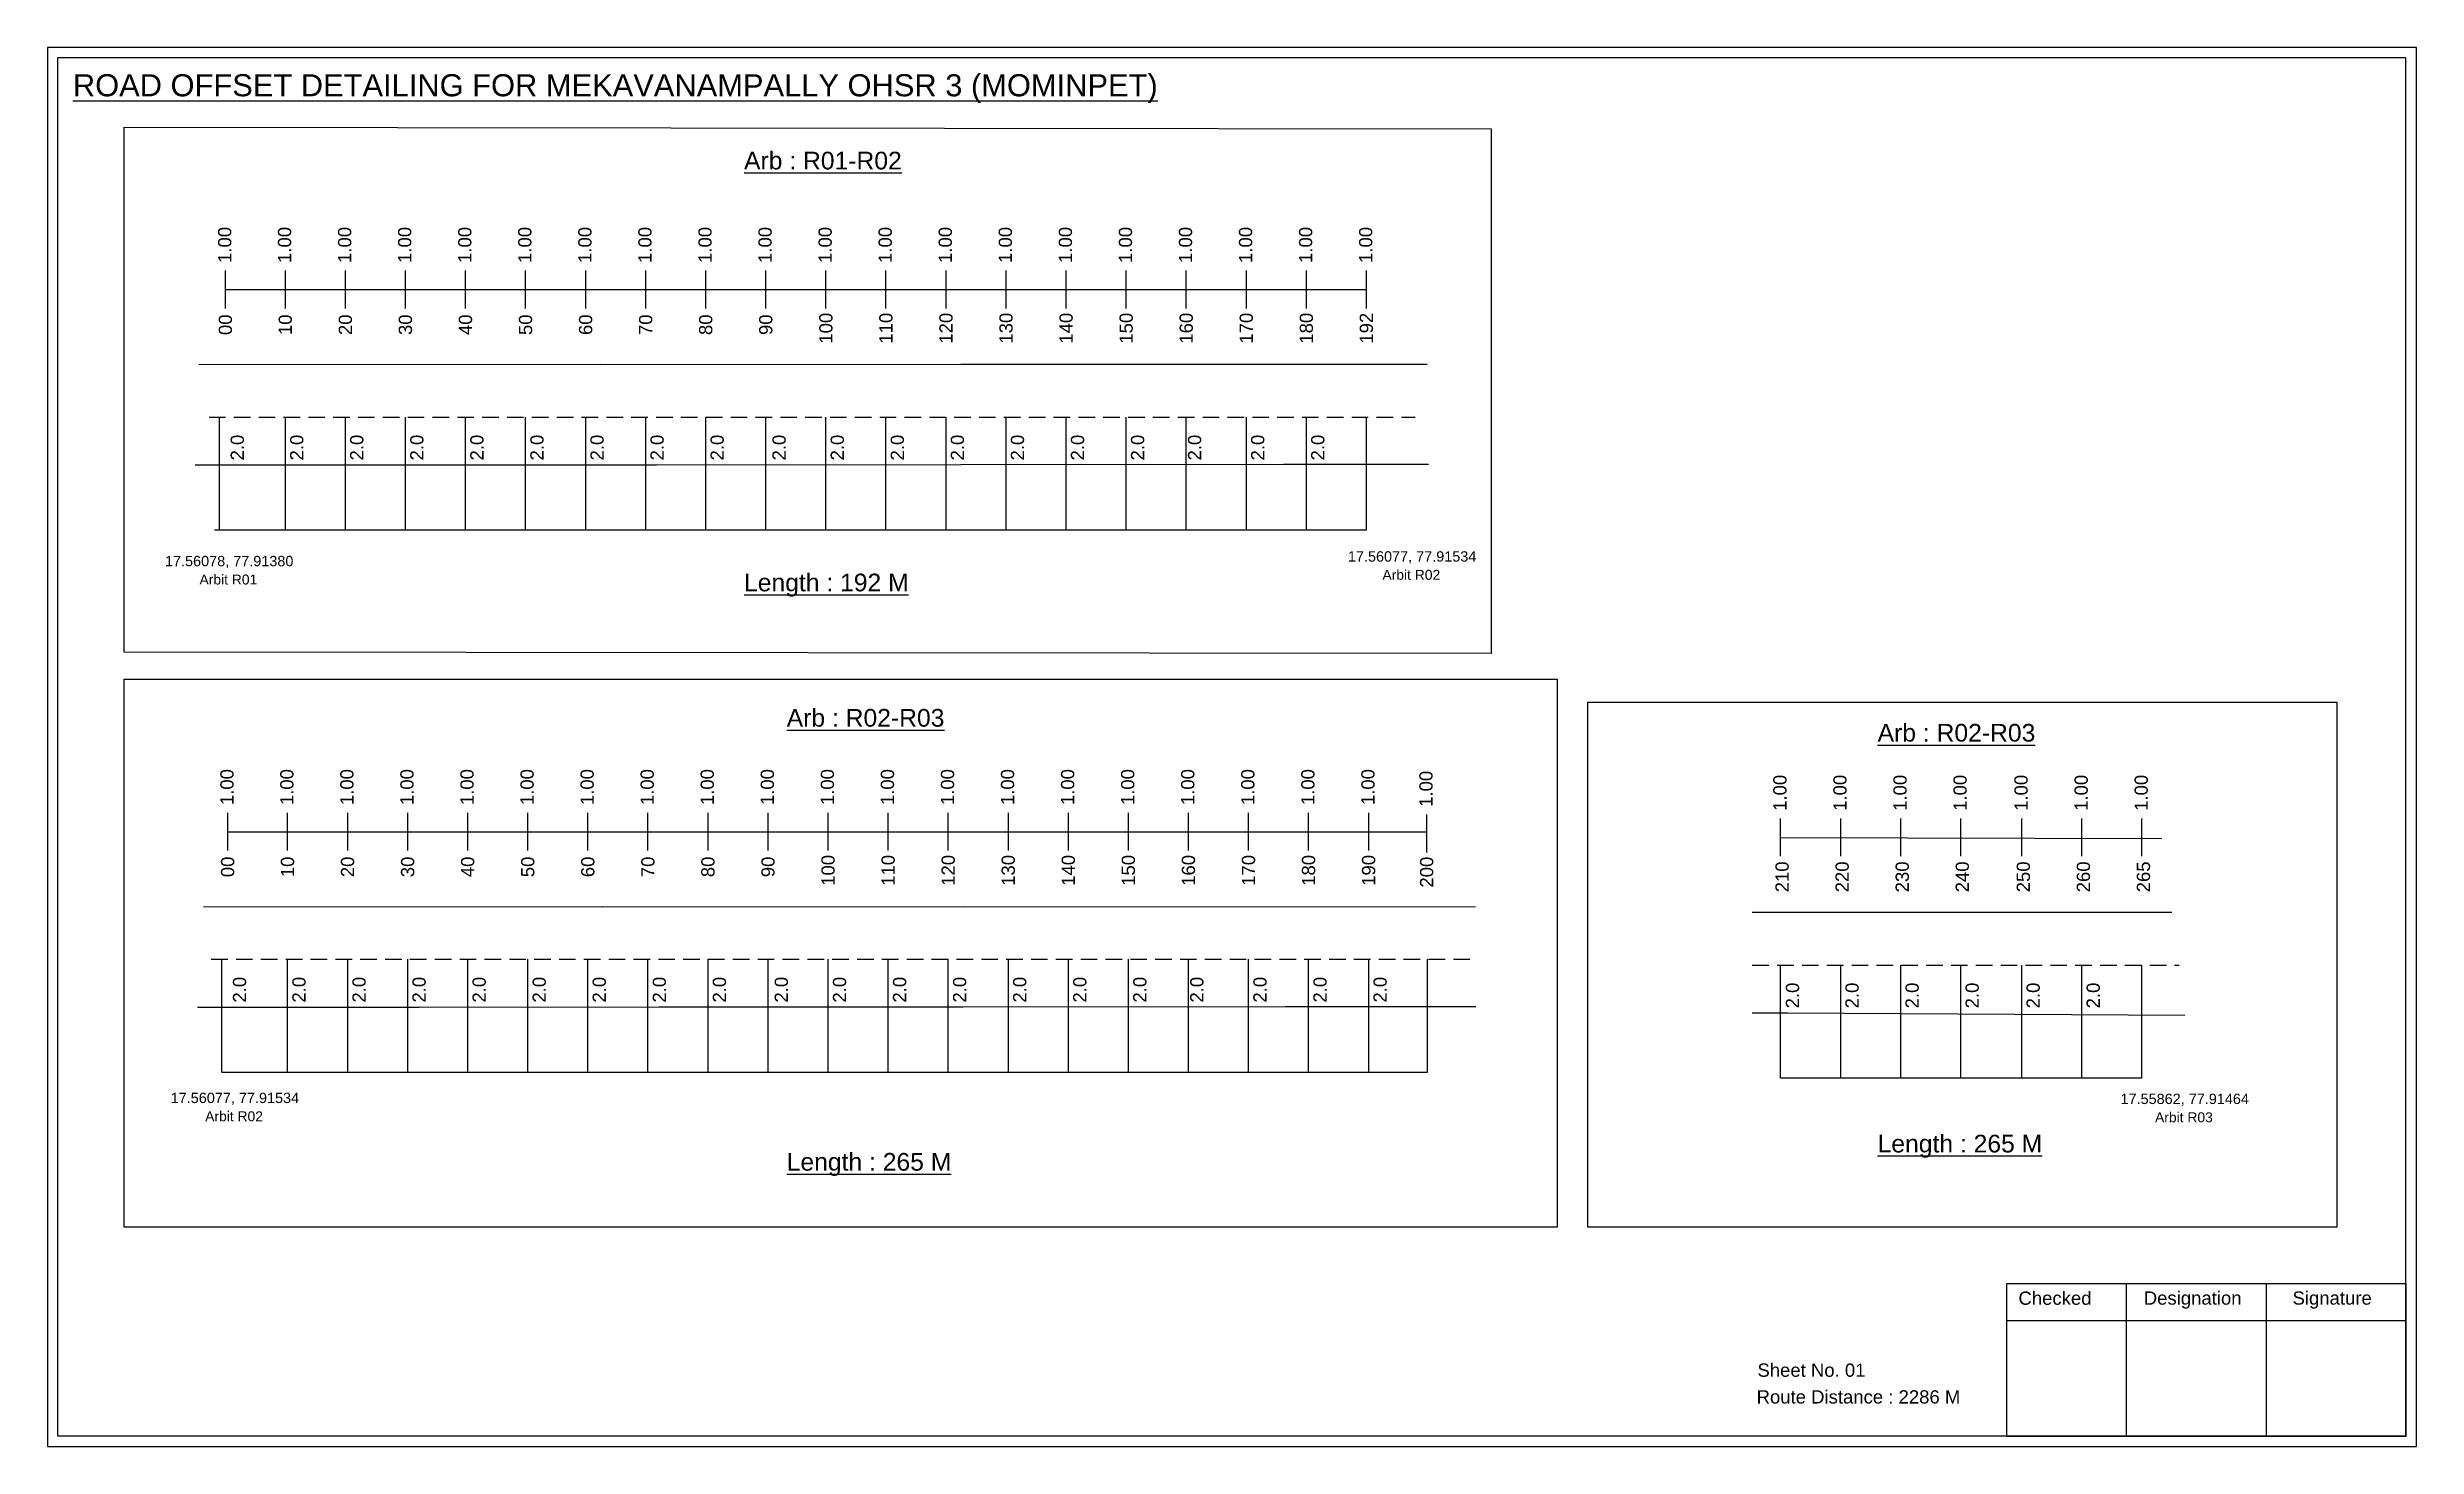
# Model space of a CAD drawing. Header units: inches. Extents: x 1241 to 8862, y 322 to 2472.
# Drawn here: x 4137 to 4673, y 322 to 639 of the extents above; entities that cross this region are included whole.
import ezdxf

# ---------------------------------------------------------------- set-up
doc = ezdxf.new("R2010")
doc.units = ezdxf.units.IN
doc.header["$MEASUREMENT"] = 0
doc.linetypes.add('DASHED2', pattern=[0.375, 0.25, -0.125])
doc.layers.add('PDF_Geometry', color=7, linetype='Continuous')
doc.layers.add('PDF_Text', color=5, linetype='Continuous')
doc.styles.add('PDF Arial', font='arial.ttf')
doc.styles.get("Standard").update_dxf_attribs({"font": 'arial.ttf'})

msp = doc.modelspace()

# ---------------------------------------------------------------- texts
at = {"color": 242, "true_color": 0xcd2027}
for s, height, p in [('%%UROAD OFFSET DETAILING FOR MEKAVANAMPALLY OHSR 3 (MOMINPET)', 5, (4142.57, 627.62)), ('%%UArb : R01-R02', 4, (4294.54, 611.07)), ('%%ULength : 192 M', 4, (4294.54, 515.57)), ('%%UArb : R02-R03', 4, (4304.2, 484.94)), ('%%UArb : R02-R03', 4, (4551.22, 481.56)), ('%%ULength : 265 M', 4, (4551.22, 388.56)), ('%%ULength : 265 M', 4, (4304.2, 384.44))]:
    msp.add_text(s, height=height, dxfattribs=at).set_placement(p)
at = {"color": 217, "true_color": 0x93278f}
for s, p in [('1.00', (4178.44, 589.9)), ('1.00', (4192, 589.9)), ('1.00', (4205.6, 589.9)), ('1.00', (4219.2, 589.9)), ('1.00', (4232.8, 589.9)), ('1.00', (4246.4, 589.9)), ('1.00', (4260, 589.9)), ('1.00', (4273.6, 589.9)), ('1.00', (4287.2, 589.9)), ('1.00', (4300.8, 589.9)), ('1.00', (4314.4, 589.9)), ('1.00', (4328, 589.9)), ('1.00', (4341.6, 589.9)), ('1.00', (4355.2, 589.9)), ('1.00', (4368.8, 589.9)), ('1.00', (4382.4, 589.9)), ('1.00', (4396, 589.9)), ('1.00', (4409.6, 589.9)), ('1.00', (4423.2, 589.9)), ('1.00', (4436.8, 589.9)), ('00', (4178.59, 573.58)), ('10', (4192.16, 573.58)), ('20', (4205.76, 573.58)), ('30', (4219.36, 573.58)), ('40', (4232.96, 573.58)), ('50', (4246.56, 573.58)), ('60', (4260.16, 573.58)), ('70', (4273.76, 573.58)), ('80', (4287.36, 573.58)), ('90', (4300.96, 573.58)), ('100', (4314.56, 571.63)), ('110', (4328.16, 571.63)), ('120', (4341.76, 571.63)), ('130', (4355.36, 571.63)), ('140', (4368.96, 571.63)), ('150', (4382.56, 571.63)), ('160', (4396.16, 571.63)), ('170', (4409.76, 571.63)), ('180', (4423.36, 571.63)), ('192', (4436.96, 571.63)), ('1.00', (4178.95, 467.18)), ('1.00', (4192.51, 467.18)), ('1.00', (4206.11, 467.18)), ('1.00', (4219.71, 467.18)), ('1.00', (4233.31, 467.18)), ('1.00', (4246.91, 467.18)), ('1.00', (4260.51, 467.18)), ('1.00', (4274.11, 467.18)), ('1.00', (4287.71, 467.18)), ('1.00', (4301.31, 467.18)), ('1.00', (4314.91, 467.18)), ('1.00', (4328.51, 467.18)), ('1.00', (4342.11, 467.18)), ('1.00', (4355.71, 467.18)), ('1.00', (4369.31, 467.18)), ('1.00', (4382.91, 467.18)), ('1.00', (4396.51, 467.18)), ('1.00', (4410.11, 467.18)), ('1.00', (4423.71, 467.18)), ('1.00', (4437.31, 467.18)), ('1.00', (4450.45, 466.79)), ('1.00', (4530.59, 465.88)), ('1.00', (4544.19, 465.88)), ('1.00', (4557.79, 465.88)), ('1.00', (4571.39, 465.88)), ('1.00', (4585.2, 465.88)), ('1.00', (4598.8, 465.88)), ('1.00', (4612.4, 465.88)), ('00', (4179.1, 450.86)), ('10', (4192.66, 450.86)), ('20', (4206.26, 450.86)), ('30', (4219.86, 450.86)), ('40', (4233.46, 450.86)), ('50', (4247.06, 450.86)), ('60', (4260.66, 450.86)), ('70', (4274.26, 450.86)), ('80', (4287.86, 450.86)), ('90', (4301.46, 450.86)), ('100', (4315.06, 448.91)), ('110', (4328.66, 448.91)), ('120', (4342.26, 448.91)), ('130', (4355.86, 448.91)), ('140', (4369.46, 448.91)), ('150', (4383.06, 448.91)), ('160', (4396.66, 448.91)), ('170', (4410.26, 448.91)), ('180', (4423.86, 448.91)), ('190', (4437.46, 448.91)), ('200', (4450.6, 448.51)), ('210', (4531.09, 447.44)), ('220', (4544.69, 447.44)), ('230', (4558.29, 447.44)), ('240', (4571.89, 447.44)), ('250', (4585.71, 447.44)), ('260', (4599.31, 447.44)), ('265', (4612.91, 447.44))]:
    msp.add_text(s, height=3, rotation=90, dxfattribs=at).set_placement(p)
for p in [(4181.29, 545.19), (4194.75, 545.19), (4208.35, 545.19), (4221.95, 545.19), (4235.55, 545.19), (4249.15, 545.19), (4262.75, 545.19), (4276.35, 545.19), (4289.95, 545.19), (4303.97, 545.19), (4317.15, 545.19), (4330.75, 545.19), (4344.35, 545.19), (4357.95, 545.19), (4371.55, 545.19), (4385.15, 545.19), (4398.06, 545.19), (4412.35, 545.19), (4425.95, 545.19), (4181.8, 422.48), (4195.26, 422.48), (4208.86, 422.48), (4222.46, 422.48), (4236.06, 422.48), (4249.66, 422.48), (4263.26, 422.48), (4276.86, 422.48), (4290.46, 422.48), (4304.48, 422.48), (4317.66, 422.48), (4331.26, 422.48), (4344.86, 422.48), (4358.46, 422.48), (4372.06, 422.48), (4385.66, 422.48), (4398.57, 422.48), (4412.86, 422.48), (4426.46, 422.48), (4440.06, 422.48), (4533.44, 421.17), (4546.93, 421.17), (4560.53, 421.17), (4574.13, 421.17), (4587.94, 421.17), (4601.54, 421.17)]:
    msp.add_text('2.0', height=3, rotation=90).set_placement(p)
at = {"color": 5}
for s, height, p in [('17.56078, 77.91380', 2.34, (4163.42, 521.25)), ('17.56077, 77.91534', 2.34, (4431.28, 522.3)), ('Arbit R02', 2.246, (4439.1, 518.18)), ('Arbit R01', 2.246, (4171.24, 517.12)), ('17.56077, 77.91534', 2.34, (4164.71, 399.74)), ('Arbit R02', 2.246, (4172.53, 395.62)), ('17.55862, 77.91464', 2.34, (4606.22, 399.52)), ('Arbit R03', 2.246, (4614.04, 395.39))]:
    msp.add_text(s, height=height, dxfattribs=at).set_placement(p)
for s, p in [('Sheet No. 01', (4524.01, 337.78)), ('Route Distance : 2286 M', (4523.82, 331.73))]:
    msp.add_text(s, height=3).set_placement(p)
at = {"layer": 'PDF_Text', "color": 7, "attachment_point": 7, "style": 'PDF Arial'}
for s, insert, char_height in [('Checked', (4583.11, 354.03), 3.001), ('Designation', (4611.49, 353.2), 3.0006), ('Signature', (4645.17, 353.2), 3.001)]:
    msp.add_mtext(s, dxfattribs=dict(at, insert=insert, char_height=char_height))

# ---------------------------------------------------------------- linework, layer by layer
at = {"color": 217, "true_color": 0x93278f}
for p, q in [((4177.11, 579.61), (4177.11, 588.16)), ((4190.68, 579.61), (4190.68, 588.16)), ((4204.28, 579.61), (4204.28, 588.16)), ((4217.88, 579.61), (4217.88, 588.16)), ((4231.48, 579.61), (4231.48, 588.16)), ((4245.08, 579.61), (4245.08, 588.16)), ((4258.68, 579.61), (4258.68, 588.16)), ((4272.28, 579.61), (4272.28, 588.16)), ((4285.88, 579.61), (4285.88, 588.16)), ((4299.48, 579.61), (4299.48, 588.16)), ((4313.08, 579.61), (4313.08, 588.16)), ((4326.68, 579.61), (4326.68, 588.16)), ((4340.28, 579.61), (4340.28, 588.16)), ((4353.88, 579.61), (4353.88, 588.16)), ((4367.48, 579.61), (4367.48, 588.16)), ((4381.08, 579.61), (4381.08, 588.16)), ((4394.68, 579.61), (4394.68, 588.16)), ((4408.28, 579.61), (4408.28, 588.16)), ((4421.88, 579.61), (4421.88, 588.16)), ((4435.48, 579.61), (4435.48, 588.16)), ((4177.11, 583.87), (4435.48, 583.88)), ((4177.62, 456.89), (4177.62, 465.44)), ((4191.19, 456.89), (4191.19, 465.44)), ((4204.79, 456.89), (4204.79, 465.44)), ((4218.39, 456.89), (4218.39, 465.44)), ((4231.99, 456.89), (4231.99, 465.44)), ((4245.59, 456.89), (4245.59, 465.44)), ((4259.19, 456.89), (4259.19, 465.44)), ((4272.79, 456.89), (4272.79, 465.44)), ((4286.39, 456.89), (4286.39, 465.44)), ((4299.99, 456.89), (4299.99, 465.44)), ((4313.59, 456.89), (4313.59, 465.44)), ((4327.19, 456.89), (4327.19, 465.44)), ((4340.79, 456.89), (4340.79, 465.44)), ((4354.39, 456.89), (4354.39, 465.44)), ((4367.99, 456.89), (4367.99, 465.44)), ((4381.59, 456.89), (4381.59, 465.44)), ((4395.19, 456.89), (4395.19, 465.44)), ((4408.79, 456.89), (4408.79, 465.44)), ((4422.39, 456.89), (4422.39, 465.44)), ((4435.99, 456.89), (4435.99, 465.44)), ((4449.12, 456.49), (4449.12, 465.05)), ((4529.26, 455.59), (4529.26, 464.14)), ((4542.86, 455.59), (4542.86, 464.14)), ((4556.46, 455.59), (4556.46, 464.14)), ((4570.06, 455.59), (4570.06, 464.14)), ((4583.88, 455.59), (4583.88, 464.14)), ((4597.48, 455.59), (4597.48, 464.14)), ((4611.08, 455.59), (4611.08, 464.14)), ((4177.62, 461.16), (4449.12, 461.16)), ((4529.26, 459.85), (4615.59, 459.62))]:
    msp.add_line(p, q, dxfattribs=at)
for p, q in [((4262.04, 566.88), (4171.1, 566.84)), ((4262.04, 566.88), (4343.62, 566.96)), ((4343.62, 566.96), (4449.21, 567)), ((4175.79, 529.46), (4175.79, 555)), ((4190.68, 529.46), (4190.68, 555)), ((4204.28, 529.46), (4204.28, 555)), ((4217.88, 529.46), (4217.88, 555)), ((4231.48, 529.46), (4231.48, 555)), ((4245.08, 529.46), (4245.08, 555)), ((4258.68, 529.46), (4258.68, 555)), ((4272.28, 529.46), (4272.28, 555)), ((4285.88, 529.46), (4285.88, 555)), ((4299.48, 529.46), (4299.48, 555)), ((4313.08, 529.46), (4313.08, 555)), ((4326.68, 529.46), (4326.68, 555)), ((4340.28, 529.46), (4340.28, 555)), ((4353.88, 529.46), (4353.88, 555)), ((4367.48, 529.46), (4367.48, 555)), ((4381.08, 529.46), (4381.08, 555)), ((4394.68, 529.46), (4394.68, 555)), ((4408.28, 529.46), (4408.28, 555)), ((4421.88, 529.46), (4421.88, 555)), ((4435.48, 529.46), (4435.48, 555)), ((4170.23, 544.2), (4220.5, 544.2)), ((4216.95, 544.2), (4274.71, 544.23)), ((4274.71, 544.23), (4343.62, 544.27)), ((4343.62, 544.27), (4416.65, 544.32)), ((4416.65, 544.32), (4449.52, 544.35)), ((4262.55, 444.16), (4172.12, 444.06)), ((4262.55, 444.16), (4344.13, 444.24)), ((4344.13, 444.24), (4460.17, 444.19)), ((4617.81, 442.86), (4522.85, 442.86)), ((4176.3, 406.74), (4176.3, 432.28)), ((4191.19, 406.74), (4191.19, 432.28)), ((4204.79, 406.74), (4204.79, 432.28)), ((4218.39, 406.74), (4218.39, 432.28)), ((4231.99, 406.74), (4231.99, 432.28)), ((4245.59, 406.74), (4245.59, 432.28)), ((4259.19, 406.74), (4259.19, 432.28)), ((4272.79, 406.74), (4272.79, 432.28)), ((4286.39, 406.74), (4286.39, 432.28)), ((4299.99, 406.74), (4299.99, 432.28)), ((4313.59, 406.74), (4313.59, 432.28)), ((4327.19, 406.74), (4327.19, 432.28)), ((4340.79, 406.74), (4340.79, 432.28)), ((4354.39, 406.74), (4354.39, 432.28)), ((4367.99, 406.74), (4367.99, 432.28)), ((4381.59, 406.74), (4381.59, 432.28)), ((4395.19, 406.74), (4395.19, 432.28)), ((4408.79, 406.74), (4408.79, 432.28)), ((4422.39, 406.74), (4422.39, 432.28)), ((4435.99, 406.74), (4435.99, 432.28)), ((4449.27, 406.74), (4449.27, 432.28)), ((4529.26, 405.44), (4529.26, 430.98)), ((4542.86, 405.44), (4542.86, 430.98)), ((4556.46, 405.44), (4556.46, 430.98)), ((4570.06, 405.44), (4570.06, 430.98)), ((4583.88, 405.44), (4583.88, 430.98)), ((4597.48, 405.44), (4597.48, 430.98)), ((4611.08, 405.44), (4611.08, 430.98)), ((4170.79, 421.48), (4221.01, 421.48)), ((4217.46, 421.48), (4275.22, 421.51)), ((4275.22, 421.51), (4344.13, 421.55)), ((4344.13, 421.55), (4417.16, 421.6)), ((4417.16, 421.6), (4460.25, 421.63))]:
    msp.add_line(p, q)
at = {"linetype": 'DASHED2', "ltscale": 15}
for p, q in [((4173.39, 555), (4446.54, 555)), ((4173.9, 432.28), (4460.21, 432.28)), ((4522.85, 430.98), (4619.53, 430.98))]:
    msp.add_line(p, q, dxfattribs=at)
at = {"color": 5}
for p, q in [((4174.6, 529.46), (4435.48, 529.46)), ((4176.3, 406.74), (4449.27, 406.74)), ((4529.26, 405.44), (4611.08, 405.47))]:
    msp.add_line(p, q, dxfattribs=at)
for points in [[(4154.21, 620.64), (4463.71, 620.29), (4463.71, 501.47), (4154.21, 501.82)], [(4154.21, 495.72), (4478.64, 495.72), (4478.64, 371.67), (4154.21, 371.67)], [(4485.63, 490.49), (4655.24, 490.49), (4655.24, 371.67), (4485.63, 371.67)]]:
    msp.add_lwpolyline(points, close=True)
msp.add_lwpolyline([(4522.85, 420.18), (4530.91, 420.18), (4620.76, 419.67)])
at = {"layer": 'PDF_Geometry'}
for points in [[(4136.79, 638.69), (4136.79, 321.98), (4673.27, 321.98), (4673.27, 638.69)], [(4139.12, 636.36), (4139.12, 324.4), (4670.85, 324.4), (4670.85, 636.36)]]:
    msp.add_lwpolyline(points, close=True, dxfattribs=at)
at = {"layer": 'PDF_Geometry', "color": 242, "true_color": 0xcc1f26}
msp.add_lwpolyline([(4670.85, 324.3), (4580.51, 324.3), (4580.51, 358.92), (4670.85, 358.92)], close=True, dxfattribs=at)
for points in [[(4607.49, 358.92), (4607.49, 324.3)], [(4639.21, 358.92), (4639.21, 324.3)], [(4580.51, 350.54), (4670.85, 350.54)]]:
    msp.add_lwpolyline(points, dxfattribs=at)

msp.set_redraw_order([(e.dxf.handle, doc.entitydb.next_handle()) for e in msp.query("TEXT MTEXT ATTDEF DIMENSION ARC_DIMENSION")])  # texts and dimensions are drawn at this point

doc.saveas('drawing.dxf')
